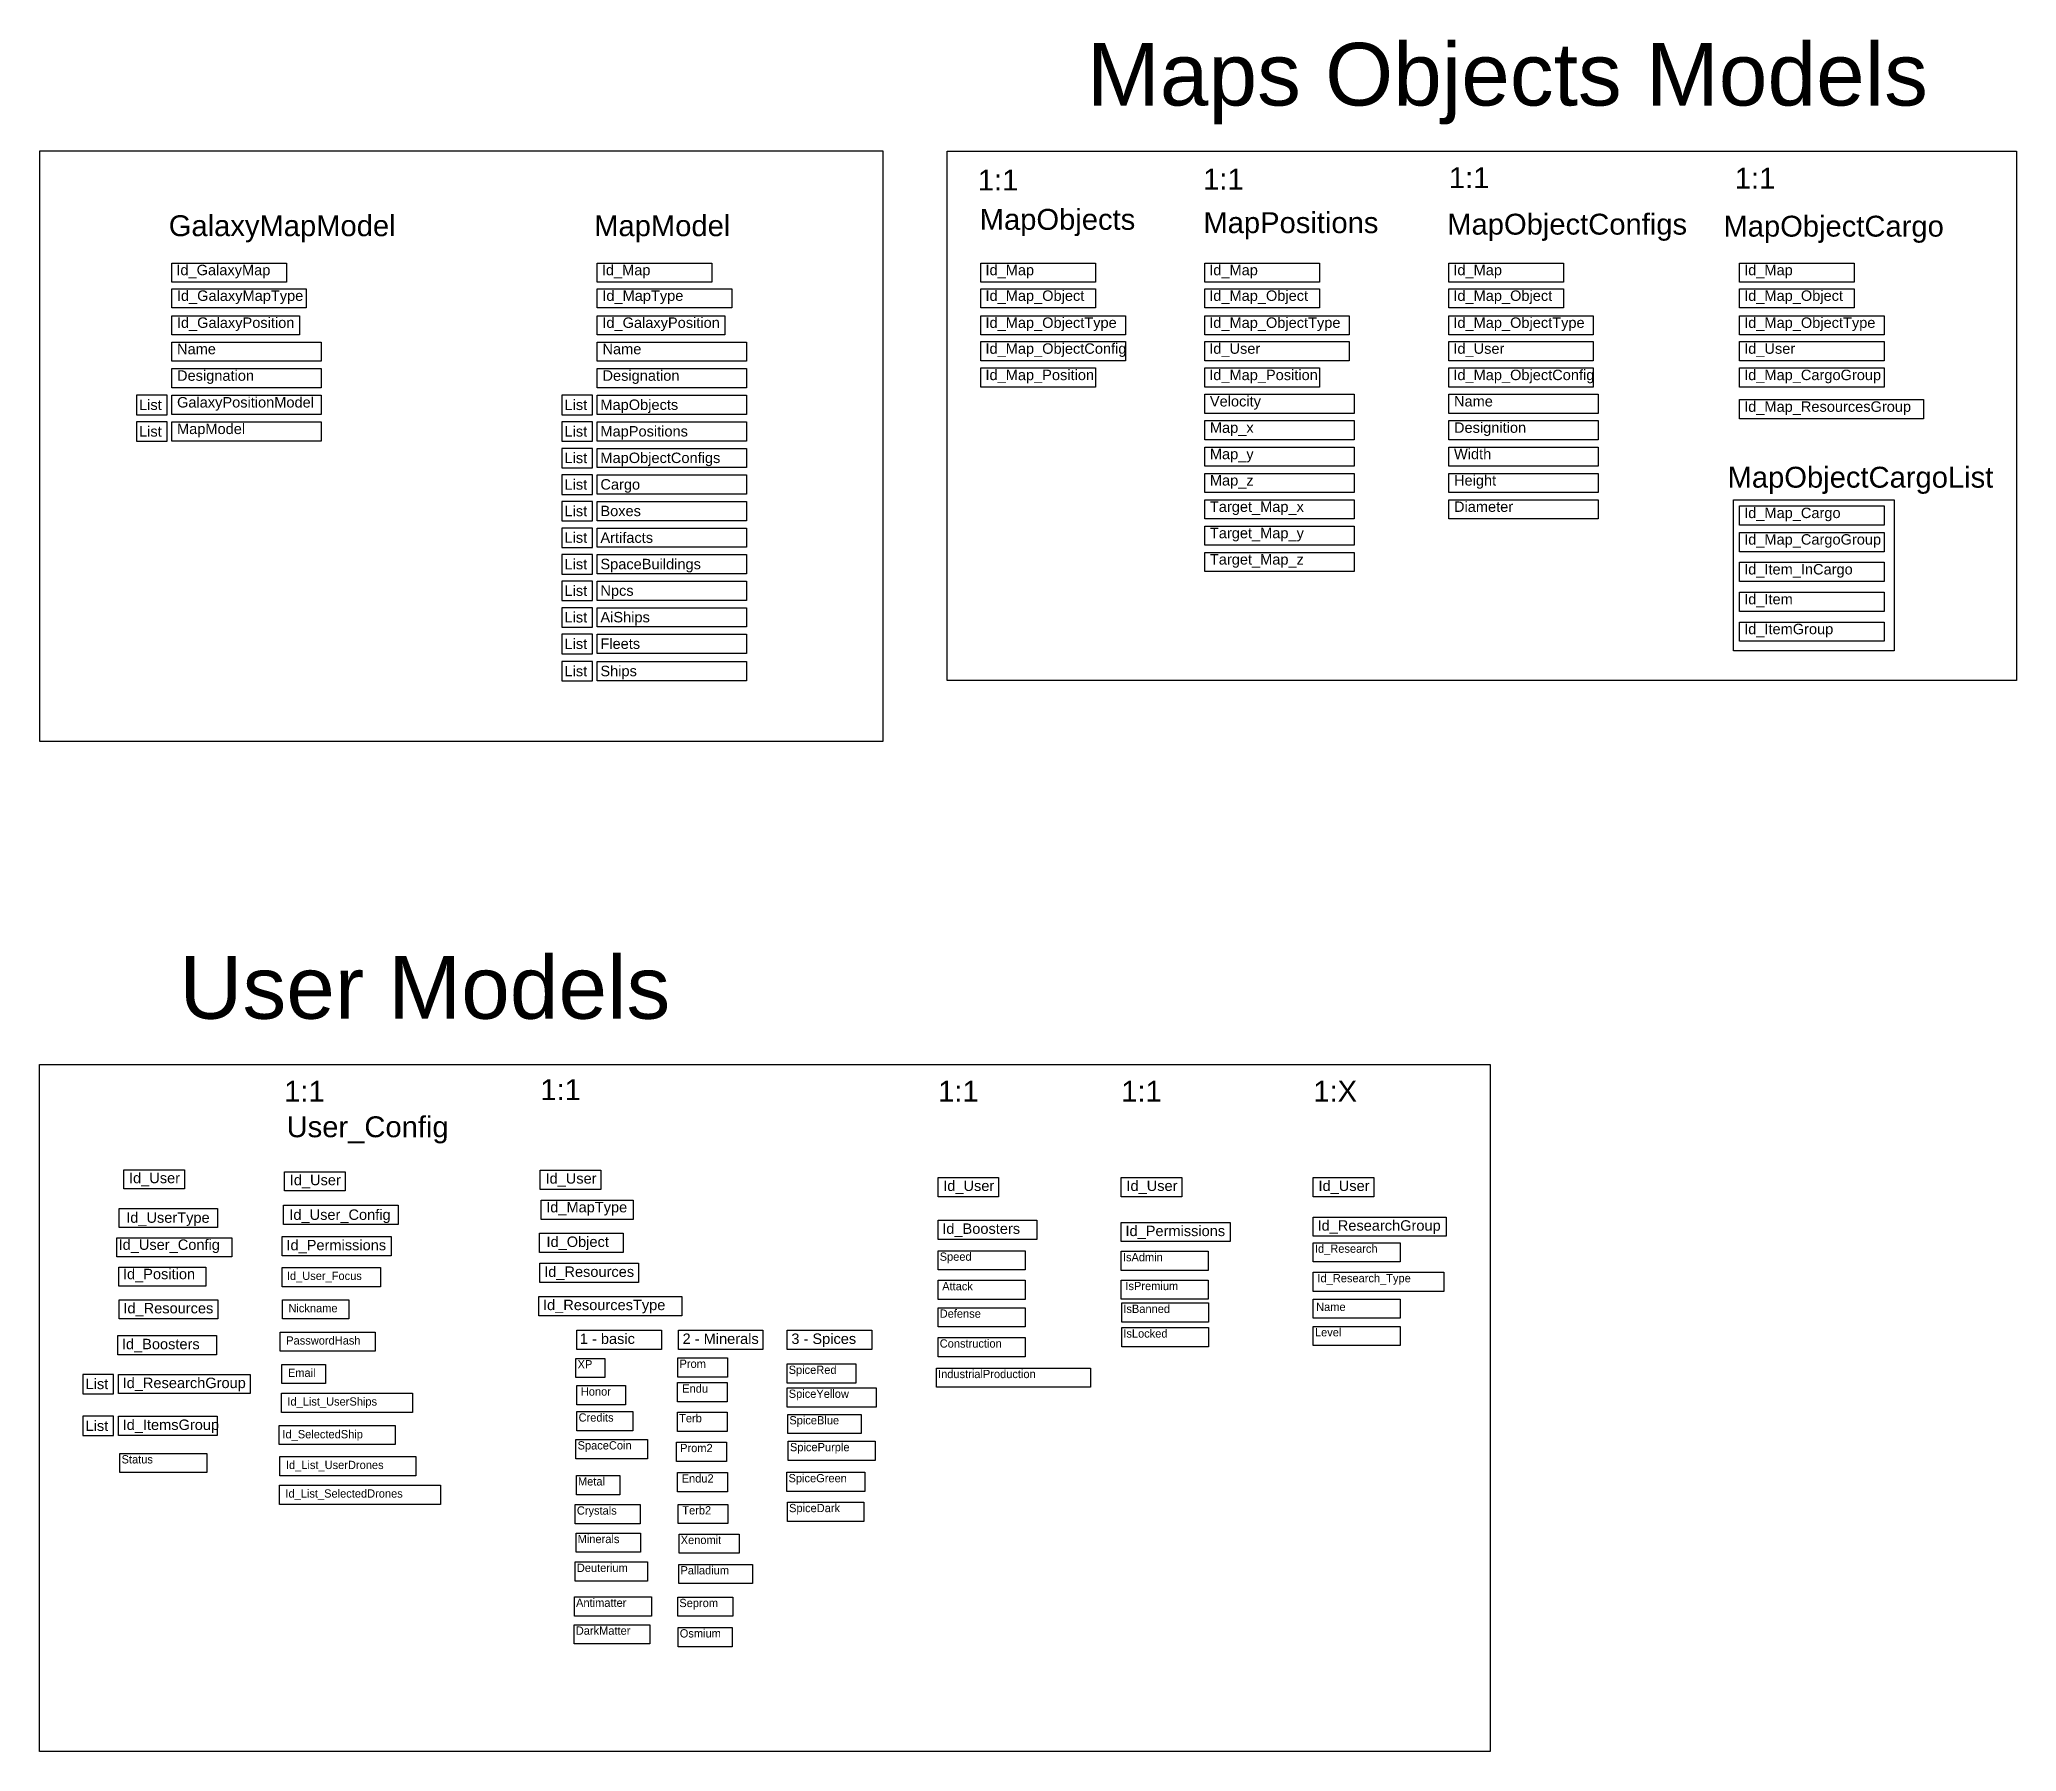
# Model space of a CAD drawing. Header units: millimetres. Extents: x 33057 to 249580, y -15894 to 47997.
# Drawn here: x 47615 to 57087, y 4490 to 12689 of the extents above; entities that cross this region are included whole.
import ezdxf

# ---------------------------------------------------------------- set-up
doc = ezdxf.new("R2010")
doc.units = ezdxf.units.MM
doc.layers.add('Obrys', color=253, linetype='Continuous', lineweight=30)
doc.layers.add('základní', color=4, linetype='Continuous')
doc.styles.add('Annotative', font='arial.ttf')
doc.styles.get("Standard").update_dxf_attribs({"font": 'arial.ttf'})

msp = doc.modelspace()

# ---------------------------------------------------------------- texts
at = {"insert": (50130.5, 10964.4), "char_height": 50, "attachment_point": 1, "style": 'Annotative'}
msp.add_mtext_dynamic_manual_height_columns('List', width=129.421, gutter_width=12.5, heights=[80.7], dxfattribs=at)
at = {"layer": 'Obrys', "color": 114, "true_color": 0x139b48, "attachment_point": 1}
for s, width, heights, insert, char_height in [('Maps Objects Models', 4460.518, [639.4], (52633.9, 12672.9), 300), ('GalaxyMapModel', 273.839, [86], (48234.5, 11847.2), 100), ('MapModel', 273.839, [86], (50272.9, 11847.2), 100), ('MapObjects', 383.881, [80.7], (52119.9, 11877.5), 100), ('MapPositions', 383.881, [80.7], (53191.7, 11861.9), 100), ('MapObjectConfigs', 383.881, [80.7], (54360.1, 11854.6), 100), ('MapObjectCargo', 383.881, [80.7], (55683.4, 11845), 100), ('Id_GalaxyMap', 383.881, [80.7], (48270.9, 11610.1), 50), ('Id_Map', 383.881, [80.7], (50309.4, 11610.1), 50), ('Id_Map', 383.881, [80.7], (52147.5, 11610.1), 50), ('Id_Map', 383.881, [80.7], (53219.7, 11610.1), 50), ('Id_Map', 383.881, [80.7], (54389.3, 11610.1), 50), ('Id_Map', 383.881, [80.7], (55782.6, 11610.1), 50), ('Id_GalaxyMapType', 383.881, [80.7], (48273.4, 11487.2), 50), ('Id_MapType', 383.881, [80.7], (50311.8, 11487.2), 50), ('Id_Map_Object', 383.881, [80.7], (52147.5, 11487.2), 50), ('Id_Map_Object', 383.881, [80.7], (53219.7, 11487.2), 50), ('Id_Map_Object', 383.881, [80.7], (54389.3, 11487.2), 50), ('Id_Map_Object', 383.881, [80.7], (55782.6, 11487.2), 50), ('Id_GalaxyPosition', 383.881, [80.7], (48273.4, 11357.9), 50), ('Id_GalaxyPosition', 383.881, [80.7], (50311.8, 11357.9), 50), ('Id_Map_ObjectType', 383.881, [80.7], (52147.5, 11357.9), 50), ('Id_Map_ObjectType', 383.881, [80.7], (53219.7, 11357.9), 50), ('Id_Map_ObjectType', 383.881, [80.7], (54389.3, 11357.9), 50), ('Id_Map_ObjectType', 383.881, [80.7], (55782.6, 11357.9), 50), ('Id_Map_ObjectConfig', 383.881, [80.7], (52147.5, 11233.8), 50), ('Id_User', 383.881, [80.7], (53219.7, 11233.8), 50), ('Id_User', 383.881, [80.7], (54389.3, 11233.8), 50), ('Id_User', 383.881, [80.7], (55782.6, 11233.8), 50), ('Id_Map_Position', 383.881, [80.7], (52147.5, 11107.6), 50), ('Id_Map_Position', 383.881, [80.7], (53219.7, 11107.6), 50), ('Id_Map_ObjectConfig', 383.881, [80.7], (54389.3, 11107.6), 50), ('MapObjectCargoList', 383.881, [80.7], (55703.2, 10642.6), 100), ('Id_Map_Cargo', 383.881, [80.7], (55782.6, 10446.8), 50), ('Id_Map_CargoGroup', 383.881, [80.7], (55782.6, 10319.8), 50), ('Id_Item_InCargo', 383.881, [80.7], (55782.6, 10176.7), 50), ('Id_Item', 383.881, [80.7], (55782.6, 10033.7), 50), ('Id_ItemGroup', 383.881, [80.7], (55782.6, 9890.7), 50), ('User Models', 4460.518, [639.4], (48285.2, 8298.9), 300), ('{\\fCascadia Mono|b0|i0|c238|p49;\\H0.79167x;\\C96;\\c32768;Id_Research}', 383.881, [80.7], (53726.1, 6917.6), 50), ('{\\fCascadia Mono|b0|i0|c238|p49;\\H0.79167x;\\C96;\\c32768;Speed}', 383.881, [80.7], (51928.2, 6879.3), 50), ('{\\fCascadia Mono|b0|i0|c238|p49;\\H0.79167x;\\C96;\\c32768;IsAdmin}', 383.881, [80.7], (52805.9, 6876.9), 50), ('{\\fCascadia Mono|b0|i0|c238|p49;\\H0.79167x;\\C96;\\c32768;Nickname}', 383.881, [80.7], (48807.8, 6632.6), 50), ('{\\fCascadia Mono|b0|i0|c238|p49;\\H0.79167x;\\C96;\\c32768;PasswordHash}', 383.881, [80.7], (48797.2, 6477.8), 50), ('{\\fCascadia Mono|b0|i0|c238|p49;\\H0.79167x;\\C96;\\c32768;Construction}', 383.881, [80.7], (51928.2, 6463.4), 50), ('{\\fCascadia Mono|b0|i0|c238|p49;\\H0.79167x;\\C96;\\c32768;IsLocked}', 383.881, [80.7], (52808, 6511.2), 50), ('{\\fCascadia Mono|b0|i0|c238|p49;\\H0.79167x;\\C96;\\c32768;Level}', 383.881, [80.7], (53726.1, 6517.1), 50), ('{\\fCascadia Mono|b0|i0|c238|p49;\\H0.79167x;\\C96;\\c32768;XP}', 383.881, [80.7], (50193.2, 6363.8), 50), ('{\\fCascadia Mono|b0|i0|c238|p49;\\H0.79167x;\\C96;\\c32768;Prom}', 383.881, [80.7], (50681.6, 6366.3), 50), ('{\\fCascadia Mono|b0|i0|c238|p49;\\H0.79167x;\\C96;\\c32768;Email}', 383.881, [80.7], (48805.4, 6323), 50), ('{\\fCascadia Mono|b0|i0|c238|p49;\\H0.79167x;\\C96;\\c32768;SpiceRed}', 383.881, [80.7], (51204.5, 6337.3), 50), ('{\\fCascadia Mono|b0|i0|c238|p49;\\H0.79167x;\\C96;\\c32768;IndustrialProduction}', 383.881, [80.7], (51920.4, 6317.2), 50), ('{\\fCascadia Mono|b0|i0|c238|p49;\\H0.79167x;\\C96;\\c32768;Id_List_UserShips}', 383.881, [80.7], (48802.8, 6185.5), 50), ('{\\fCascadia Mono|b0|i0|c238|p49;\\H0.79167x;\\C96;\\c32768;Endu}', 383.881, [80.7], (50694.5, 6247.5), 50), ('{\\fCascadia Mono|b0|i0|c238|p49;\\H0.79167x;\\C96;\\c32768;SpiceYellow}', 383.881, [80.7], (51204.9, 6222.6), 50), ('{\\fCascadia Mono|b0|i0|c238|p49;\\H0.79167x;\\C96;\\c32768;Terb}', 383.881, [80.7], (50679.8, 6105.7), 50), ('{\\fCascadia Mono|b0|i0|c238|p49;\\H0.79167x;\\C96;\\c32768;SpiceBlue}', 383.881, [80.7], (51207.9, 6095.7), 50), ('{\\fCascadia Mono|b0|i0|c238|p49;\\H0.79167x;\\C96;\\c32768;Id_SelectedShip}', 383.881, [80.7], (48779.1, 6028.9), 50), ('{\\fCascadia Mono|b0|i0|c238|p49;\\H0.79167x;\\C96;\\c32768;SpaceCoin}', 383.881, [80.7], (50193.3, 5975.4), 50), ('{\\fCascadia Mono|b0|i0|c238|p49;\\H0.79167x;\\C96;\\c32768;SpicePurple}', 383.881, [80.7], (51210.7, 5967), 50), ('{\\fCascadia Mono|b0|i0|c238|p49;\\H0.79167x;\\C96;\\c32768;Id_List_UserDrones}', 383.881, [80.7], (48795.9, 5881.6), 50), ('{\\fCascadia Mono|b0|i0|c238|p49;\\H0.79167x;\\C96;\\c32768;Prom2}', 383.881, [80.7], (50684.6, 5962.6), 50), ('{\\fCascadia Mono|b0|i0|c238|p49;\\H0.79167x;\\C96;\\c32768;Metal}', 383.881, [80.7], (50195.1, 5802.9), 50), ('{\\fCascadia Mono|b0|i0|c238|p49;\\H0.79167x;\\C96;\\c32768;Endu2}', 383.881, [80.7], (50692, 5817.1), 50), ('{\\fCascadia Mono|b0|i0|c238|p49;\\H0.79167x;\\C96;\\c32768;SpiceGreen}', 383.881, [80.7], (51203.9, 5818.3), 50), ('{\\fCascadia Mono|b0|i0|c238|p49;\\H0.79167x;\\C96;\\c32768;Id_List_SelectedDrones}', 383.881, [80.7], (48793.5, 5744.9), 50), ('{\\fCascadia Mono|b0|i0|c238|p49;\\H0.79167x;\\C96;\\c32768;Crystals}', 383.881, [80.7], (50189.7, 5663.4), 50), ('{\\fCascadia Mono|b0|i0|c238|p49;\\H0.79167x;\\C96;\\c32768;Terb2}', 383.881, [80.7], (50694.9, 5664.3), 50), ('{\\fCascadia Mono|b0|i0|c238|p49;\\H0.79167x;\\C96;\\c32768;SpiceDark}', 383.881, [80.7], (51206.5, 5675.2), 50), ('{\\fCascadia Mono|b0|i0|c238|p49;\\H0.79167x;\\C96;\\c32768;Minerals}', 383.881, [80.7], (50193.6, 5526.9), 50), ('{\\fCascadia Mono|b0|i0|c238|p49;\\H0.79167x;\\C96;\\c32768;Xenomit}', 383.881, [80.7], (50687.2, 5522.4), 50), ('{\\fCascadia Mono|b0|i0|c238|p49;\\H0.79167x;\\C96;\\c32768;Deuterium}', 383.881, [80.7], (50189.6, 5388.8), 50), ('{\\fCascadia Mono|b0|i0|c238|p49;\\H0.79167x;\\C96;\\c32768;Palladium}', 383.881, [80.7], (50686.3, 5377.1), 50), ('{\\fCascadia Mono|b0|i0|c238|p49;\\H0.79167x;\\C96;\\c32768;Antimatter}', 383.881, [80.7], (50185.9, 5221.7), 50), ('{\\fCascadia Mono|b0|i0|c238|p49;\\H0.79167x;\\C96;\\c32768;Seprom}', 383.881, [80.7], (50680.7, 5220.5), 50), ('{\\fCascadia Mono|b0|i0|c238|p49;\\H0.79167x;\\C96;\\c32768;DarkMatter}', 383.881, [80.7], (50184.6, 5088), 50), ('{\\fCascadia Mono|b0|i0|c238|p49;\\H0.79167x;\\C96;\\c32768;Osmium}', 383.881, [80.7], (50682.8, 5074.9), 50)]:
    msp.add_mtext_dynamic_manual_height_columns(s, width=width, gutter_width=12.5, heights=heights, dxfattribs=dict(at, insert=insert, char_height=char_height))
at = {"layer": 'Obrys', "color": 252, "true_color": 0x939598, "attachment_point": 1}
for s, width, heights, insert, char_height in [('1:1', 255.44, [81.4], (52110.9, 12066), 100), ('1:1', 255.44, [81.4], (53190.3, 12070.6), 100), ('1:1', 255.44, [81.4], (54367.7, 12077.2), 100), ('1:1', 255.44, [81.4], (55737.7, 12074.8), 100), ('1:1', 255.44, [81.4], (48787.4, 7701.7), 100), ('1:1', 255.44, [81.4], (50014.6, 7709.2), 100), ('1:1', 255.44, [81.4], (51920.4, 7701.7), 100), ('1:1', 255.44, [81.4], (52798.1, 7701.7), 100), ('1:X', 255.44, [81.4], (53718.3, 7701.7), 100), ('Id_MapType', 383.881, [80.7], (50042.8, 7121.5), 50), ('Id_Object', 383.881, [80.7], (50044.2, 6955.8), 50)]:
    msp.add_mtext_dynamic_manual_height_columns(s, width=width, gutter_width=12.5, heights=heights, dxfattribs=dict(at, insert=insert, char_height=char_height))
at = {"layer": 'Obrys', "color": 215, "true_color": 0xa953a0, "attachment_point": 1}
for s, insert, char_height in [('Name', (48274.1, 11231.7), 50), ('Name', (50312.5, 11231.7), 50), ('Designation', (48274.1, 11104.5), 50), ('Designation', (50312.5, 11104.5), 50), ('Velocity', (53222.8, 10981.4), 50), ('Name', (54392.4, 10981.4), 50), ('Map_x', (53222.8, 10855.2), 50), ('Designition', (54392.4, 10855.2), 50), ('Map_y', (53222.8, 10728.9), 50), ('Width', (54392.4, 10728.9), 50), ('Map_z', (53222.8, 10602.7), 50), ('Height', (54392.4, 10602.7), 50), ('Target_Map_x', (53222.8, 10476.5), 50), ('Diameter', (54392.4, 10476.5), 50), ('Target_Map_y', (53222.8, 10350.3), 50), ('Target_Map_z', (53222.8, 10224.1), 50), ('User_Config', (48799.1, 7531.4), 100), ('Id_User_Config', (48812.2, 7085.5), 50), ('Id_User_Config', (47994.1, 6941.9), 50)]:
    msp.add_mtext_dynamic_manual_height_columns(s, width=383.881, gutter_width=12.5, heights=[80.7], dxfattribs=dict(at, insert=insert, char_height=char_height))
at = {"layer": 'Obrys', "color": 52, "true_color": 0xc8c92d, "char_height": 50, "attachment_point": 1}
for s, insert in [('Id_Map_CargoGroup', (55782.6, 11107.6)), ('Id_Map_ResourcesGroup', (55782.6, 10955.8)), ('Id_User', (48043.9, 7261.2)), ('Id_User', (48814.2, 7251.6)), ('Id_User', (50039.5, 7259.2)), ('Id_User', (51945.2, 7224)), ('Id_User', (52822.9, 7224)), ('Id_User', (53743.1, 7224)), ('Id_UserType', (48030.5, 7071.6))]:
    msp.add_mtext_dynamic_manual_height_columns(s, width=383.881, gutter_width=12.5, heights=[80.7], dxfattribs=dict(at, insert=insert))
at = {"layer": 'Obrys', "color": 4, "char_height": 50, "attachment_point": 1}
for insert in [(48092.1, 10964.4), (48092.1, 10837.2)]:
    msp.add_mtext_dynamic_manual_height_columns('List', width=129.421, gutter_width=12.5, heights=[80.7], dxfattribs=dict(at, insert=insert))
at = {"layer": 'Obrys', "color": 8, "char_height": 50, "attachment_point": 1}
for s, insert in [('GalaxyPositionModel', (48274.1, 10976.5)), ('MapModel', (48274.1, 10849.3))]:
    msp.add_mtext_dynamic_manual_height_columns(s, width=383.881, gutter_width=12.5, heights=[80.7], dxfattribs=dict(at, insert=insert))
at = {"layer": 'Obrys', "char_height": 50, "attachment_point": 1}
for s, width, insert in [('MapObjects', 383.881, (50302.6, 10964.8)), ('List', 129.421, (50130.5, 10837.2)), ('MapPositions', 383.881, (50302.6, 10837.7)), ('List', 129.421, (50130.5, 10710.1)), ('MapObjectConfigs', 383.881, (50302.6, 10710.5)), ('List', 129.421, (50130.5, 10582.9)), ('Cargo', 383.881, (50302.6, 10583.3)), ('List', 129.421, (50130.5, 10455.7)), ('Boxes', 383.881, (50302.6, 10456.1)), ('List', 129.421, (50130.5, 10328.5)), ('Artifacts', 383.881, (50302.6, 10328.2)), ('List', 129.421, (50130.5, 10201.3)), ('SpaceBuildings', 383.881, (50302.6, 10201.8)), ('List', 129.421, (50130.5, 10074.2)), ('Npcs', 383.881, (50302.6, 10074.6)), ('List', 129.421, (50130.5, 9947)), ('AiShips', 383.881, (50302.6, 9947.4)), ('List', 129.421, (50130.5, 9819.8)), ('Fleets', 383.881, (50302.6, 9820.3)), ('List', 129.421, (50130.5, 9689)), ('Ships', 383.881, (50302.6, 9689.5)), ('List', 129.421, (47835.9, 6274.9)), ('List', 129.421, (47835.9, 6074.4))]:
    msp.add_mtext_dynamic_manual_height_columns(s, width=width, gutter_width=12.5, heights=[80.7], dxfattribs=dict(at, insert=insert))
at = {"layer": 'Obrys', "color": 31, "true_color": 0xfecc66, "char_height": 50, "attachment_point": 1}
for s, insert in [('Id_Boosters', (51940.6, 7018.5)), ('Id_Permissions', (52818.3, 7007.8)), ('Id_ResearchGroup', (53738.5, 7033.7)), ('Id_Permissions', (48798.3, 6939.9)), ('Id_Resources', (50033.1, 6812.4)), ('Id_Resources', (48017, 6637.7)), ('Id_ResourcesType', (50027.6, 6653.2)), ('Id_Boosters', (48009.9, 6465.9)), ('1 - basic', (50203.9, 6491.3)), ('2 - Minerals', (50696.3, 6491.3)), ('3 - Spices', (51217.5, 6491.3)), ('Id_ResearchGroup', (48013.5, 6279.8)), ('Id_ItemsGroup', (48013.5, 6079.3))]:
    msp.add_mtext_dynamic_manual_height_columns(s, width=383.881, gutter_width=12.5, heights=[80.7], dxfattribs=dict(at, insert=insert))
at = {"layer": 'Obrys', "color": 85, "true_color": 0x58ba48, "insert": (48015, 6801.4), "char_height": 50, "attachment_point": 1}
msp.add_mtext_dynamic_manual_height_columns('Id_Position', width=383.881, gutter_width=12.5, heights=[80.7], dxfattribs=at)
at = {"layer": 'Obrys', "color": 30, "true_color": 0xf8991e, "char_height": 50, "attachment_point": 1}
for s, insert in [('{\\fCascadia Mono|b0|i0|c238|p49;\\H0.79167x;\\C96;\\c32768;Id_User_Focus}', (48800.5, 6787.4)), ('{\\fCascadia Mono|b0|i0|c238|p49;\\H0.79167x;\\C96;\\c32768;Attack}', (51940.2, 6737.8)), ('{\\fCascadia Mono|b0|i0|c238|p49;\\H0.79167x;\\C96;\\c32768;IsPremium}', (52817.9, 6738.7)), ('{\\fCascadia Mono|b0|i0|c238|p49;\\H0.79167x;\\C96;\\c32768;Id_Research_Type}', (53738.1, 6776.4)), ('{\\fCascadia Mono|b0|i0|c238|p49;\\H0.79167x;\\C96;\\c32768;IsBanned}', (52808, 6629.4)), ('{\\fCascadia Mono|b0|i0|c238|p49;\\H0.79167x;\\C96;\\c32768;Name}', (53731.8, 6638.8)), ('{\\fCascadia Mono|b0|i0|c238|p49;\\H0.79167x;\\C96;\\c32768;Defense}', (51928.2, 6606.4)), ('{\\fCascadia Mono|b0|i0|c238|p49;\\H0.79167x;\\C96;\\c32768;Honor}', (50208.8, 6233.3)), ('{\\fCascadia Mono|b0|i0|c238|p49;\\H0.79167x;\\C96;\\c32768;Credits}', (50198, 6108.9)), ('{\\fCascadia Mono|b0|i0|c238|p49;\\H0.79167x;\\C96;\\c32768;Status}', (48008.4, 5908.5))]:
    msp.add_mtext_dynamic_manual_height_columns(s, width=383.881, gutter_width=12.5, heights=[80.7], dxfattribs=dict(at, insert=insert))

# ---------------------------------------------------------------- linework, layer by layer
at = {"layer": 'základní', "color": 4, "lineweight": 30}
for points in [[(51656.7, 12153.8), (47615.3, 12153.8), (47615.3, 9328.7), (51656.7, 9328.7)], [(48226.1, 10984.9), (48079.1, 10984.9), (48079.1, 10892), (48226.1, 10892)], [(48226.1, 10857.7), (48079.1, 10857.7), (48079.1, 10764.8), (48226.1, 10764.8)]]:
    msp.add_lwpolyline(points, close=True, dxfattribs=at)
at = {"layer": 'základní', "color": 7, "lineweight": 30}
msp.add_lwpolyline([(51964, 12153.8), (57087.3, 12153.8), (57087.3, 9618.6), (51964, 9618.6)], close=True, dxfattribs=at)
at = {"layer": 'základní', "color": 31, "lineweight": 30, "true_color": 0xfecc66}
for points in [[(48249.4, 11618.5), (48798.5, 11618.5), (48798.5, 11526.4), (48249.4, 11526.4)], [(50287.8, 11618.5), (50836.9, 11618.5), (50836.9, 11526.4), (50287.8, 11526.4)], [(52126, 11618.5), (52675.1, 11618.5), (52675.1, 11526.4), (52126, 11526.4)], [(53198.2, 11618.5), (53747.2, 11618.5), (53747.2, 11526.4), (53198.2, 11526.4)], [(54367.7, 11618.5), (54916.8, 11618.5), (54916.8, 11526.4), (54367.7, 11526.4)], [(55761, 11618.5), (56310.1, 11618.5), (56310.1, 11526.4), (55761, 11526.4)], [(52126, 11495.5), (52675.1, 11495.5), (52675.1, 11403.4), (52126, 11403.4)], [(53198.2, 11495.5), (53747.2, 11495.5), (53747.2, 11403.4), (53198.2, 11403.4)], [(54367.7, 11495.5), (54916.8, 11495.5), (54916.8, 11403.4), (54367.7, 11403.4)], [(55761, 11495.5), (56310.1, 11495.5), (56310.1, 11403.4), (55761, 11403.4)], [(52126, 11366.3), (52818.2, 11366.3), (52818.2, 11274.2), (52126, 11274.2)], [(53198.2, 11366.3), (53890.3, 11366.3), (53890.3, 11274.2), (53198.2, 11274.2)], [(54367.7, 11366.3), (55059.9, 11366.3), (55059.9, 11274.2), (54367.7, 11274.2)], [(55761, 11366.3), (56453.2, 11366.3), (56453.2, 11274.2), (55761, 11274.2)], [(52126, 11242.2), (52818.2, 11242.2), (52818.2, 11150), (52126, 11150)], [(53198.2, 11242.2), (53890.3, 11242.2), (53890.3, 11150), (53198.2, 11150)], [(54367.7, 11242.2), (55059.9, 11242.2), (55059.9, 11150), (54367.7, 11150)], [(55761, 11242.2), (56453.2, 11242.2), (56453.2, 11150), (55761, 11150)], [(52126, 11115.9), (52675.1, 11115.9), (52675.1, 11023.8), (52126, 11023.8)], [(53198.2, 11115.9), (53747.2, 11115.9), (53747.2, 11023.8), (53198.2, 11023.8)], [(54367.7, 11115.9), (55059.9, 11115.9), (55059.9, 11023.8), (54367.7, 11023.8)], [(55761, 10455.2), (56453.2, 10455.2), (56453.2, 10363.1), (55761, 10363.1)], [(55761, 10328.2), (56453.2, 10328.2), (56453.2, 10236), (55761, 10236)], [(55761, 10185.1), (56453.2, 10185.1), (56453.2, 10093), (55761, 10093)], [(55761, 10042.1), (56453.2, 10042.1), (56453.2, 9950), (55761, 9950)], [(55761, 9899.1), (56453.2, 9899.1), (56453.2, 9807), (55761, 9807)]]:
    msp.add_lwpolyline(points, close=True, dxfattribs=at)
at = {"layer": 'základní', "lineweight": 30}
for points in [[(48249.4, 11495.5), (48893.5, 11495.5), (48893.5, 11403.4), (48249.4, 11403.4)], [(50287.8, 11495.5), (50931.9, 11495.5), (50931.9, 11403.4), (50287.8, 11403.4)], [(48249.4, 11366.3), (48860.4, 11366.3), (48860.4, 11274.2), (48249.4, 11274.2)], [(50287.8, 11366.3), (50898.8, 11366.3), (50898.8, 11274.2), (50287.8, 11274.2)], [(50264.5, 10984.9), (50117.5, 10984.9), (50117.5, 10892), (50264.5, 10892)], [(50264.5, 10857.7), (50117.5, 10857.7), (50117.5, 10764.8), (50264.5, 10764.8)], [(50264.5, 10730.5), (50117.5, 10730.5), (50117.5, 10637.6), (50264.5, 10637.6)], [(50264.5, 10603.3), (50117.5, 10603.3), (50117.5, 10510.5), (50264.5, 10510.5)], [(50264.5, 10476.2), (50117.5, 10476.2), (50117.5, 10383.3), (50264.5, 10383.3)], [(50264.5, 10349), (50117.5, 10349), (50117.5, 10256.1), (50264.5, 10256.1)], [(50264.5, 10221.8), (50117.5, 10221.8), (50117.5, 10128.9), (50264.5, 10128.9)], [(50264.5, 10094.6), (50117.5, 10094.6), (50117.5, 10001.8), (50264.5, 10001.8)], [(50264.5, 9967.4), (50117.5, 9967.4), (50117.5, 9874.6), (50264.5, 9874.6)], [(50264.5, 9840.3), (50117.5, 9840.3), (50117.5, 9747.4), (50264.5, 9747.4)], [(50264.5, 9709.5), (50117.5, 9709.5), (50117.5, 9616.6), (50264.5, 9616.6)], [(47986.3, 6950.2), (48536.6, 6950.2), (48536.6, 6858.1), (47986.3, 6858.1)], [(48778.1, 6955.5), (49300.3, 6955.5), (49300.3, 6863.4), (48778.1, 6863.4)], [(53718.3, 6926), (54135, 6926), (54135, 6833.9), (53718.3, 6833.9)], [(51920.4, 6887.6), (52337.1, 6887.6), (52337.1, 6795.5), (51920.4, 6795.5)], [(52798.1, 6885.3), (53214.8, 6885.3), (53214.8, 6793.2), (52798.1, 6793.2)], [(47995.2, 6809.7), (48411.9, 6809.7), (48411.9, 6717.6), (47995.2, 6717.6)], [(48777.3, 6807.7), (49248.5, 6807.7), (49248.5, 6715.6), (48777.3, 6715.6)], [(51920.4, 6746.1), (52337.1, 6746.1), (52337.1, 6654), (51920.4, 6654)], [(52798.1, 6747.1), (53214.8, 6747.1), (53214.8, 6655), (52798.1, 6655)], [(53718.3, 6784.8), (54343.4, 6784.8), (54343.4, 6692.7), (53718.3, 6692.7)], [(47996.8, 6653.2), (48469.7, 6653.2), (48469.7, 6561.1), (47996.8, 6561.1)], [(48779.3, 6653), (49097.5, 6653), (49097.5, 6560.9), (48779.3, 6560.9)], [(50007.3, 6668.8), (50693.3, 6668.8), (50693.3, 6576.7), (50007.3, 6576.7)], [(52800.2, 6637.8), (53216.9, 6637.8), (53216.9, 6545.7), (52800.2, 6545.7)], [(53718.3, 6656.3), (54135, 6656.3), (54135, 6564.2), (53718.3, 6564.2)], [(51920.4, 6614.8), (52337.1, 6614.8), (52337.1, 6522.7), (51920.4, 6522.7)], [(47989.7, 6481.4), (48462.6, 6481.4), (48462.6, 6389.3), (47989.7, 6389.3)], [(48768.6, 6498.2), (49222.8, 6498.2), (49222.8, 6406.1), (48768.6, 6406.1)], [(50189.6, 6506.9), (50594.7, 6506.9), (50594.7, 6414.8), (50189.6, 6414.8)], [(50676.1, 6506.9), (51081.2, 6506.9), (51081.2, 6414.8), (50676.1, 6414.8)], [(51197.3, 6506.9), (51602.4, 6506.9), (51602.4, 6414.8), (51197.3, 6414.8)], [(51920.4, 6471.8), (52337.1, 6471.8), (52337.1, 6379.7), (51920.4, 6379.7)], [(52800.2, 6519.6), (53216.9, 6519.6), (53216.9, 6427.5), (52800.2, 6427.5)], [(53718.3, 6525.5), (54135, 6525.5), (54135, 6433.4), (53718.3, 6433.4)], [(50185.4, 6372.2), (50324.5, 6372.2), (50324.5, 6280.1), (50185.4, 6280.1)], [(47970, 6295.3), (47822.9, 6295.3), (47822.9, 6202.5), (47970, 6202.5)], [(47993.2, 6295.3), (48624.3, 6295.3), (48624.3, 6203.2), (47993.2, 6203.2)], [(48776.9, 6343.4), (48985.2, 6343.4), (48985.2, 6251.3), (48776.9, 6251.3)], [(51912.6, 6325.6), (52650.3, 6325.6), (52650.3, 6233.5), (51912.6, 6233.5)], [(48774.2, 6205.8), (49402.2, 6205.8), (49402.2, 6113.7), (48774.2, 6113.7)], [(50189, 6241.7), (50422.5, 6241.7), (50422.5, 6149.5), (50189, 6149.5)], [(47970, 6094.9), (47822.9, 6094.9), (47822.9, 6002), (47970, 6002)], [(47993.2, 6094.9), (48466.1, 6094.9), (48466.1, 6002.7), (47993.2, 6002.7)], [(50190.3, 6117.3), (50457.5, 6117.3), (50457.5, 6025.2), (50190.3, 6025.2)], [(48763.4, 6051.1), (49319.8, 6051.1), (49319.8, 5958.9), (48763.4, 5958.9)], [(50185.5, 5983.7), (50527.7, 5983.7), (50527.7, 5891.6), (50185.5, 5891.6)], [(48000.6, 5916.9), (48417.3, 5916.9), (48417.3, 5824.8), (48000.6, 5824.8)], [(48767.3, 5902), (49418.9, 5902), (49418.9, 5809.9), (48767.3, 5809.9)], [(50187.3, 5811.3), (50395.7, 5811.3), (50395.7, 5719.2), (50187.3, 5719.2)], [(48765, 5765.3), (49536.1, 5765.3), (49536.1, 5673.1), (48765, 5673.1)], [(50181.9, 5671.8), (50492.7, 5671.8), (50492.7, 5579.7), (50181.9, 5579.7)], [(50185.8, 5535.3), (50493.9, 5535.3), (50493.9, 5443.2), (50185.8, 5443.2)], [(50181.8, 5397.2), (50528.2, 5397.2), (50528.2, 5305.1), (50181.8, 5305.1)], [(50178.2, 5230.1), (50547.7, 5230.1), (50547.7, 5138), (50178.2, 5138)], [(50176.8, 5096.4), (50539.4, 5096.4), (50539.4, 5004.2), (50176.8, 5004.2)]]:
    msp.add_lwpolyline(points, close=True, dxfattribs=at)
at = {"layer": 'základní', "color": 215, "lineweight": 30, "true_color": 0xa953a0}
for points in [[(48249.4, 11240.1), (48964.9, 11240.1), (48964.9, 11148), (48249.4, 11148)], [(50287.8, 11240.1), (51003.3, 11240.1), (51003.3, 11148), (50287.8, 11148)], [(48249.4, 11112.9), (48964.9, 11112.9), (48964.9, 11020.8), (48249.4, 11020.8)], [(50287.8, 11112.9), (51003.3, 11112.9), (51003.3, 11020.8), (50287.8, 11020.8)], [(53198.2, 10989.7), (53913.7, 10989.7), (53913.7, 10897.6), (53198.2, 10897.6)], [(54367.7, 10989.7), (55083.3, 10989.7), (55083.3, 10897.6), (54367.7, 10897.6)], [(53198.2, 10863.5), (53913.7, 10863.5), (53913.7, 10771.4), (53198.2, 10771.4)], [(54367.7, 10863.5), (55083.3, 10863.5), (55083.3, 10771.4), (54367.7, 10771.4)], [(53198.2, 10737.3), (53913.7, 10737.3), (53913.7, 10645.2), (53198.2, 10645.2)], [(54367.7, 10737.3), (55083.3, 10737.3), (55083.3, 10645.2), (54367.7, 10645.2)], [(53198.2, 10611.1), (53913.7, 10611.1), (53913.7, 10519), (53198.2, 10519)], [(54367.7, 10611.1), (55083.3, 10611.1), (55083.3, 10519), (54367.7, 10519)], [(53198.2, 10484.9), (53913.7, 10484.9), (53913.7, 10392.8), (53198.2, 10392.8)], [(54367.7, 10484.9), (55083.3, 10484.9), (55083.3, 10392.8), (54367.7, 10392.8)], [(55731.9, 10484), (56501, 10484), (56501, 9761.2), (55731.9, 9761.2)], [(53198.2, 10358.7), (53913.7, 10358.7), (53913.7, 10266.6), (53198.2, 10266.6)], [(53198.2, 10232.5), (53913.7, 10232.5), (53913.7, 10140.4), (53198.2, 10140.4)], [(48783.7, 7105.8), (49333.9, 7105.8), (49333.9, 7013.7), (48783.7, 7013.7)]]:
    msp.add_lwpolyline(points, close=True, dxfattribs=at)
at = {"layer": 'základní', "color": 52, "lineweight": 30, "true_color": 0xc8c92d}
for points in [[(55761, 11115.9), (56453.2, 11115.9), (56453.2, 11023.8), (55761, 11023.8)], [(55761, 10964.2), (56641.1, 10964.2), (56641.1, 10872.1), (55761, 10872.1)], [(48789.3, 7266.1), (49079.6, 7266.1), (49079.6, 7174), (48789.3, 7174)], [(50014.6, 7273.7), (50305, 7273.7), (50305, 7181.6), (50014.6, 7181.6)], [(51920.4, 7238.6), (52210.7, 7238.6), (52210.7, 7146.4), (51920.4, 7146.4)], [(52798.1, 7238.6), (53088.4, 7238.6), (53088.4, 7146.4), (52798.1, 7146.4)], [(53718.3, 7238.6), (54008.6, 7238.6), (54008.6, 7146.4), (53718.3, 7146.4)], [(47996.8, 7090.7), (48468.4, 7090.7), (48468.4, 6998.6), (47996.8, 6998.6)]]:
    msp.add_lwpolyline(points, close=True, dxfattribs=at)
at = {"layer": 'základní', "color": 8, "lineweight": 30}
for points in [[(48249.4, 10984.9), (48964.9, 10984.9), (48964.9, 10892.7), (48249.4, 10892.7)], [(50287.8, 10984.9), (51003.3, 10984.9), (51003.3, 10892.7), (50287.8, 10892.7)], [(48249.4, 10857.7), (48964.9, 10857.7), (48964.9, 10765.6), (48249.4, 10765.6)], [(50287.8, 10857.7), (51003.3, 10857.7), (51003.3, 10765.6), (50287.8, 10765.6)], [(50287.8, 10730.5), (51003.3, 10730.5), (51003.3, 10638.4), (50287.8, 10638.4)], [(50287.8, 10603.3), (51003.3, 10603.3), (51003.3, 10511.2), (50287.8, 10511.2)], [(50287.8, 10476.2), (51003.3, 10476.2), (51003.3, 10384), (50287.8, 10384)], [(50287.8, 10349), (51003.3, 10349), (51003.3, 10256.9), (50287.8, 10256.9)], [(50287.8, 10221.8), (51003.3, 10221.8), (51003.3, 10129.7), (50287.8, 10129.7)], [(50287.8, 10094.6), (51003.3, 10094.6), (51003.3, 10002.5), (50287.8, 10002.5)], [(50287.8, 9967.4), (51003.3, 9967.4), (51003.3, 9875.3), (50287.8, 9875.3)], [(50287.8, 9840.3), (51003.3, 9840.3), (51003.3, 9748.2), (50287.8, 9748.2)], [(50287.8, 9709.5), (51003.3, 9709.5), (51003.3, 9617.4), (50287.8, 9617.4)]]:
    msp.add_lwpolyline(points, close=True, dxfattribs=at)
at = {"layer": 'základní', "color": 2, "lineweight": 30}
msp.add_lwpolyline([(47615.3, 7779.8), (54565.7, 7779.8), (54565.7, 4489.5), (47615.3, 4489.5)], close=True, dxfattribs=at)
at = {"layer": 'základní', "color": 30, "lineweight": 30, "true_color": 0xf8991e}
for points in [[(48019.1, 7275.7), (48309.4, 7275.7), (48309.4, 7183.6), (48019.1, 7183.6)], [(51920.4, 7034.1), (52393.3, 7034.1), (52393.3, 6942), (51920.4, 6942)], [(52798.1, 7023.4), (53320.3, 7023.4), (53320.3, 6931.2), (52798.1, 6931.2)], [(53718.3, 7049.3), (54355.1, 7049.3), (54355.1, 6957.2), (53718.3, 6957.2)], [(50012.9, 6828), (50485.8, 6828), (50485.8, 6735.9), (50012.9, 6735.9)]]:
    msp.add_lwpolyline(points, close=True, dxfattribs=at)
at = {"layer": 'základní', "color": 252, "lineweight": 30, "true_color": 0x939598}
for points in [[(50018.8, 7129.9), (50459, 7129.9), (50459, 7037.8), (50018.8, 7037.8)], [(50011.2, 6971.8), (50411.5, 6971.8), (50411.5, 6879.7), (50011.2, 6879.7)]]:
    msp.add_lwpolyline(points, close=True, dxfattribs=at)
at = {"layer": 'základní', "color": 9, "lineweight": 30, "true_color": 0xafd9aa}
for points in [[(50673.8, 6374.7), (50912.2, 6374.7), (50912.2, 6282.6), (50673.8, 6282.6)], [(50671.6, 6255.9), (50909.9, 6255.9), (50909.9, 6163.8), (50671.6, 6163.8)], [(50671.6, 6114), (50909.9, 6114), (50909.9, 6021.9), (50671.6, 6021.9)], [(50667.9, 5970.9), (50906.3, 5970.9), (50906.3, 5878.8), (50667.9, 5878.8)], [(50672.7, 5825.5), (50911.1, 5825.5), (50911.1, 5733.3), (50672.7, 5733.3)], [(50675.2, 5672.7), (50913.6, 5672.7), (50913.6, 5580.6), (50675.2, 5580.6)], [(50679.4, 5530.8), (50967.6, 5530.8), (50967.6, 5438.7), (50679.4, 5438.7)], [(50678.5, 5385.5), (51032, 5385.5), (51032, 5293.4), (50678.5, 5293.4)], [(50672.9, 5228.9), (50937.1, 5228.9), (50937.1, 5136.8), (50672.9, 5136.8)], [(50675, 5083.3), (50933.6, 5083.3), (50933.6, 4991.1), (50675, 4991.1)]]:
    msp.add_lwpolyline(points, close=True, dxfattribs=at)
at = {"layer": 'základní', "color": 143, "lineweight": 30, "true_color": 0x7aafdf}
for points in [[(51196.7, 6345.7), (51526.2, 6345.7), (51526.2, 6253.6), (51196.7, 6253.6)], [(51197.1, 6231), (51623.5, 6231), (51623.5, 6138.9), (51197.1, 6138.9)], [(51200.1, 6104.1), (51552, 6104.1), (51552, 6012), (51200.1, 6012)], [(51202.9, 5975.4), (51619.6, 5975.4), (51619.6, 5883.3), (51202.9, 5883.3)], [(51196.1, 5826.7), (51569.6, 5826.7), (51569.6, 5734.6), (51196.1, 5734.6)], [(51198.8, 5683.6), (51564.9, 5683.6), (51564.9, 5591.5), (51198.8, 5591.5)]]:
    msp.add_lwpolyline(points, close=True, dxfattribs=at)

msp.set_redraw_order([(e.dxf.handle, doc.entitydb.next_handle()) for e in msp.query("TEXT MTEXT ATTDEF DIMENSION ARC_DIMENSION")])  # texts and dimensions are drawn at this point

doc.saveas('drawing.dxf')
